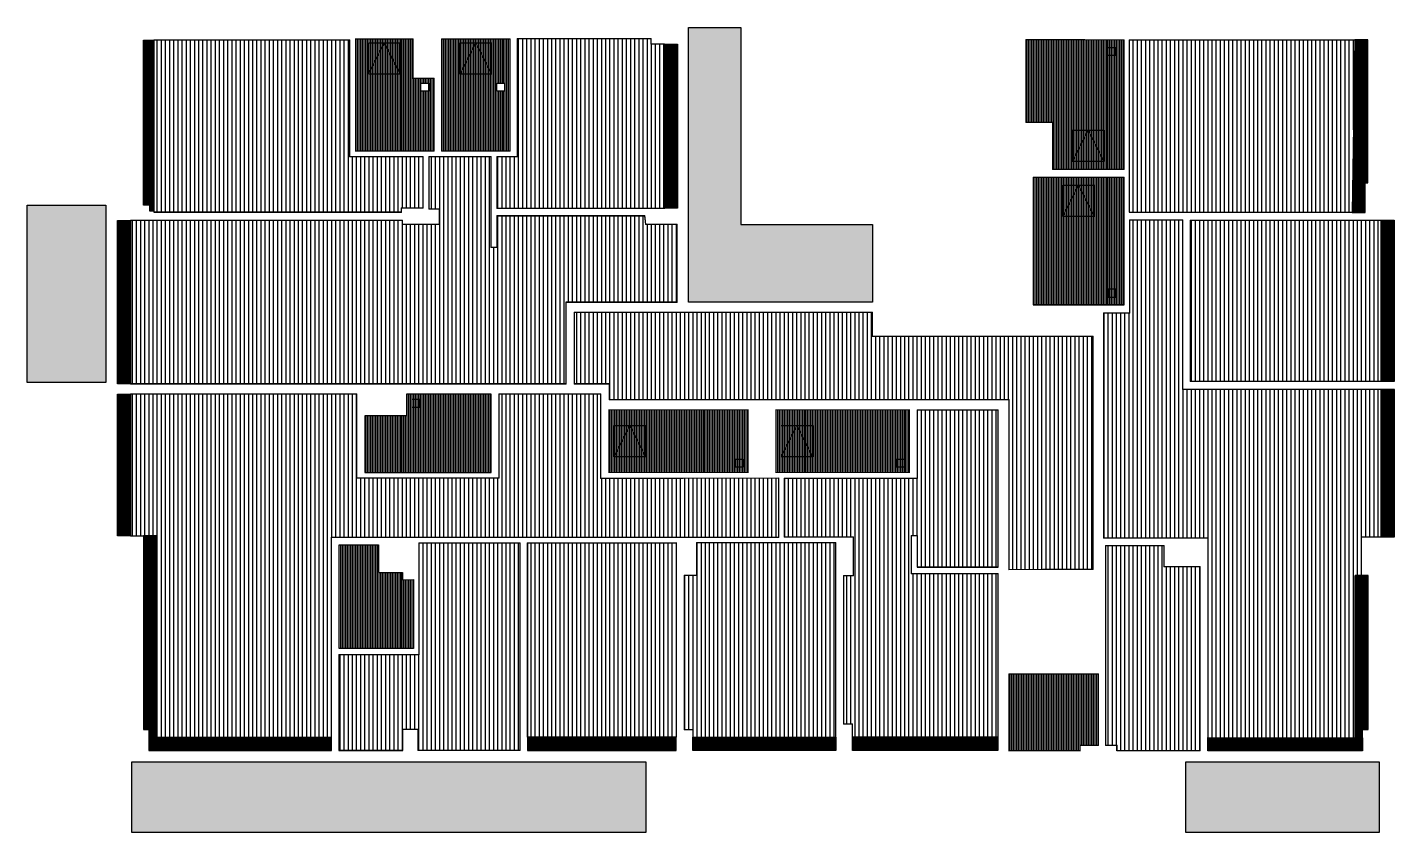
# Model space of a CAD drawing. Header units: metres. Extents: x 320 to 365, y -284 to -71.
# Drawn here: x 339.23 to 365.36, y -185.7 to -170.3 of the extents above; entities that cross this region are included whole.
import ezdxf

# ---------------------------------------------------------------- set-up
doc = ezdxf.new("R2010")
doc.units = ezdxf.units.M
doc.layers.add('A-Cielorraso', color=1, linetype='Continuous')
doc.layers.add('CIELORRASO HT', color=123, linetype='Continuous')
pattern_1 = [(270, (0, -50), (0.079375, -1e-17), [])]
pattern_2 = [(270, (0, -50), (0.03175, -3e-18), [])]
pattern_3 = [(180, (0, -50), (0, -0.015875), [])]

# ---------------------------------------------------------------- blocks, each defined once
blk = doc.blocks.new('A$Cbd99d838')
at = {"layer": 'A-Cielorraso', "color": 30, "ltscale": 0.5, "true_color": 0xf26722, "const_width": 0.02}
for points in [[(-9.875, 5.23), (-8.781, 5.23), (-8.781, 4.48), (-8.38, 4.48), (-8.38, 3.084), (-9.875, 3.084)], [(-8.23, 5.23), (-6.93, 5.23), (-6.93, 3.084), (-8.23, 3.084)], [(-3.965, 1.994), (-3.975, 1.994), (-3.975, 5.128), (-4.23, 5.128), (-4.23, 5.23), (-6.79, 5.23), (-6.79, 2.974), (-7.165, 2.974), (-7.175, 2.974), (-7.175, 1.994)], [(4.804, 2.733), (3.45, 2.733), (3.45, 3.633), (2.94, 3.633), (2.94, 5.214), (4.804, 5.213)], [(3.08, 2.583), (4.804, 2.583), (4.804, 0.143), (3.08, 0.143)], [(0, 0), (-5.701, 0), (-5.701, -1.361), (-5.032, -1.361), (-5.032, -1.661), (2.609, -1.661), (2.609, -4.911), (4.22, -4.908), (4.22, -0.461), (0, -0.461)], [(-5.037, -1.86), (-2.372, -1.86), (-2.372, -3.057), (-5.037, -3.057)], [(-1.845, -1.86), (0.712, -1.86), (0.712, -3.057), (-1.845, -3.057)], [(-6.738, -8.37), (-8.681, -8.37), (-8.681, -7.97), (-8.981, -7.97), (-8.981, -8.375), (-10.188, -8.375), (-10.188, -6.539), (-8.661, -6.539), (-8.661, -4.402), (-6.738, -4.402)], [(4.455, -4.459), (4.455, -4.893), (4.455, -4.893), (4.455, -8.272), (4.67, -8.272), (4.67, -8.372), (6.264, -8.372), (6.264, -4.859), (5.579, -4.859), (5.579, -4.459)], [(2.609, -6.911), (2.609, -8.375), (3.97, -8.375), (3.97, -8.272), (4.32, -8.272), (4.32, -6.911)]]:
    blk.add_lwpolyline(points, close=True, dxfattribs=at)
for points in [[(-13.73, 1.92), (-9, 1.92), (-9, 1.999), (-8.587, 1.999), (-8.587, 2.974), (-9.985, 2.974), (-9.985, 5.205), (-13.73, 5.205), (-13.73, 5.205)], [(9.169, 1.913), (4.914, 1.914), (4.914, 5.213), (9.22, 5.213)], [(-14.18, -1.361), (-5.851, -1.361), (-5.851, 0.2), (-3.73, 0.2), (-3.73, 1.679), (-4.33, 1.679), (-4.347, 1.844), (-7.175, 1.844), (-7.175, 1.244), (-7.285, 1.244), (-7.285, 2.974), (-8.477, 2.974), (-8.477, 1.98), (-8.281, 1.98), (-8.281, 1.68), (-8.981, 1.68), (-8.982, 1.76), (-14.18, 1.76)], [(9.724, -1.472), (5.934, -1.472), (5.934, 1.764), (4.914, 1.764), (4.914, -0.012), (4.42, -0.012), (4.42, -4.309), (6.414, -4.309), (6.414, -8.122)], [(9.724, -1.322), (6.084, -1.322), (6.084, 1.764), (9.725, 1.763)], [(-10.338, -8.125), (-10.338, -4.292), (-1.786, -4.292), (-1.786, -3.167), (-5.192, -3.172), (-5.192, -1.56), (-7.137, -1.561), (-7.137, -3.167), (-9.851, -3.167), (-9.851, -1.561), (-14.18, -1.561)], [(-0.381, -8.12), (-0.381, -7.87), (-0.546, -7.869), (-0.546, -5.027), (-0.361, -5.027), (-0.361, -4.292), (-1.676, -4.292), (-1.676, -3.167), (0.862, -3.167), (0.862, -1.86), (2.4, -1.86), (2.4, -4.871), (0.862, -4.871), (0.862, -4.271), (0.742, -4.271), (0.742, -4.991), (2.4, -4.991), (2.4, -8.12)], [(-14.18, -4.27), (-13.681, -4.27), (-13.681, -7.97), (-13.681, -7.97), (-13.681, -8.125)], [(-6.588, -8.12), (-6.588, -4.402), (-3.746, -4.402), (-3.746, -8.12)], [(-0.696, -8.12), (-0.696, -4.402), (-3.361, -4.402), (-3.361, -5.027), (-3.596, -5.027), (-3.596, -7.971), (-3.432, -7.971), (-3.432, -8.12)], [(9.226, -5.029), (9.349, -5.029), (9.349, -4.289), (9.724, -4.289)]]:
    blk.add_lwpolyline(points, dxfattribs=at)

msp = doc.modelspace()

# ---------------------------------------------------------------- hatches: boundary and pattern name
h = msp.add_hatch()
h.set_pattern_fill('ANSI36', color=62, scale=0.05)
h.paths.add_polyline_path([(351.861, -170.305), (352.861, -170.305), (352.861, -174.075), (355.376, -174.075), (355.376, -175.554), (351.861, -175.554)])
h.paths.add_polyline_path([(340.726, -177.095), (339.225, -177.095), (339.225, -173.704), (340.726, -173.704)])
h.paths.add_polyline_path([(351.045, -185.694), (341.221, -185.694), (341.221, -184.345), (351.045, -184.345)])
h.paths.add_polyline_path([(365.065, -185.696), (361.37, -185.696), (361.37, -184.345), (365.065, -184.345)])
at = {"layer": 'CIELORRASO HT', "true_color": 0xa953a0, "transparency": 33554559}
h = msp.add_hatch(dxfattribs=at)
h.set_pattern_fill('ANSI31', color=215, scale=0.005, angle=135)
h.set_pattern_definition(pattern_3)
h.paths.add_polyline_path([(341.645, -173.82), (341.566, -173.82), (341.566, -173.704), (341.446, -173.704), (341.446, -170.549), (341.646, -170.549)])
h.paths.add_polyline_path([(341.196, -177.115), (340.946, -177.115), (340.946, -173.994), (341.196, -173.994)])
h.paths.add_polyline_path([(341.196, -180.024), (340.946, -180.024), (340.946, -177.315), (341.196, -177.315)])
at = {"layer": 'CIELORRASO HT', "transparency": 33554559}
h = msp.add_hatch(dxfattribs=at)
h.set_pattern_fill('ANSI31', color=256, scale=0.025, angle=225)
h.paths.add_polyline_path([(346.393, -173.994), (341.196, -173.994), (341.196, -177.115), (349.525, -177.115), (349.525, -175.554), (351.646, -175.554), (351.646, -174.075), (351.046, -174.075), (351.029, -173.91), (348.201, -173.91), (348.201, -174.51), (348.091, -174.51), (348.091, -172.78), (346.899, -172.78), (346.899, -173.774), (347.095, -173.774), (347.095, -174.074), (346.395, -174.074)])
h.paths.add_polyline_path([(351.411, -173.76), (351.401, -173.76), (351.401, -170.626), (351.146, -170.626), (351.146, -170.524), (348.586, -170.524), (348.586, -172.78), (348.211, -172.78), (348.201, -172.78), (348.201, -173.76)])
h = msp.add_hatch(dxfattribs=at)
h.set_pattern_fill('ANSI31', color=256, scale=0.025, angle=225)
h.set_pattern_definition(pattern_1)
h.paths.add_polyline_path([(345.391, -170.549), (341.646, -170.549), (341.646, -173.834), (346.376, -173.834), (346.376, -173.755), (346.789, -173.755), (346.789, -172.78), (345.391, -172.78)])
h = msp.add_hatch(dxfattribs=at)
h.set_pattern_fill('ANSI31', color=150, scale=0.01, angle=225)
h.set_pattern_definition(pattern_2)
h.paths.add_polyline_path([(345.748, -170.599), (346.348, -170.599), (346.348, -171.199), (345.748, -171.199)], flags=16)
h.paths.add_polyline_path([(346.746, -171.374), (346.896, -171.374), (346.896, -171.524), (346.746, -171.524)], flags=16)
h.paths.add_polyline_path([(345.501, -170.524), (346.595, -170.524), (346.595, -171.274), (346.996, -171.274), (346.996, -172.67), (345.501, -172.67)])
h = msp.add_hatch(dxfattribs=at)
h.set_pattern_fill('ANSI31', color=150, scale=0.01, angle=225)
h.set_pattern_definition(pattern_2)
h.paths.add_polyline_path([(345.748, -170.599), (346.348, -170.599), (346.348, -171.199), (345.748, -171.199)])
h = msp.add_hatch(dxfattribs=at)
h.set_pattern_fill('ANSI31', color=150, scale=0.01, angle=225)
h.set_pattern_definition(pattern_2)
h.paths.add_polyline_path([(348.196, -171.374), (348.346, -171.374), (348.346, -171.524), (348.196, -171.524)], flags=16)
h.paths.add_polyline_path([(347.496, -170.599), (348.096, -170.599), (348.096, -171.199), (347.496, -171.199)], flags=16)
h.paths.add_polyline_path([(347.146, -170.524), (348.446, -170.524), (348.446, -172.67), (347.146, -172.67)])
h = msp.add_hatch(dxfattribs=at)
h.set_pattern_fill('ANSI31', color=150, scale=0.01, angle=225)
h.set_pattern_definition([(270, (1.747994, -50.000076), (0.03175, -3e-18), [])])
h.paths.add_polyline_path([(347.496, -170.599), (348.096, -170.599), (348.096, -171.199), (347.496, -171.199)])
at = {"layer": 'CIELORRASO HT', "true_color": 0xa953a0, "transparency": 33554559}
h = msp.add_hatch(dxfattribs=at)
h.set_pattern_fill('ANSI31', color=215, scale=0.005, angle=135)
h.set_pattern_definition(pattern_3)
h.paths.add_polyline_path([(351.651, -173.76), (351.396, -173.76), (351.396, -170.626), (351.651, -170.626)])
at = {"layer": 'CIELORRASO HT', "transparency": 33554559}
h = msp.add_hatch(dxfattribs=at)
h.set_pattern_fill('ANSI31', color=150, scale=0.01, angle=225)
h.set_pattern_definition(pattern_2)
h.paths.add_polyline_path([(358.456, -173.171), (360.18, -173.171), (360.18, -175.611), (358.456, -175.611)])
h.paths.add_polyline_path([(360.18, -173.021), (358.826, -173.021), (358.826, -172.121), (358.316, -172.121), (358.316, -170.54), (360.18, -170.541)])
h = msp.add_hatch(dxfattribs=at)
h.set_pattern_fill('ANSI31', color=256, scale=0.025, angle=225)
h.paths.add_polyline_path([(359.831, -180.213), (359.831, -180.647), (359.831, -184.025), (360.046, -184.025), (360.046, -184.125), (361.64, -184.125), (361.64, -180.613), (360.955, -180.613), (360.955, -180.213)])
h.paths.add_polyline_path([(364.602, -183.882), (364.602, -183.726), (364.602, -180.783), (364.725, -180.783), (364.725, -180.043), (365.1, -180.043), (365.1, -177.226), (361.31, -177.226), (361.31, -173.99), (360.29, -173.99), (360.29, -175.766), (359.796, -175.766), (359.796, -180.063), (361.79, -180.063), (361.79, -183.875)])
h.paths.add_polyline_path([(365.1, -177.076), (361.46, -177.076), (361.46, -173.99), (365.101, -173.991)])
h.paths.add_polyline_path([(364.545, -173.841), (360.29, -173.84), (360.29, -170.541), (364.596, -170.541)])
at = {"layer": 'CIELORRASO HT', "true_color": 0xa953a0, "transparency": 33554559}
h = msp.add_hatch(dxfattribs=at)
h.set_pattern_fill('ANSI31', color=215, scale=0.005, angle=135)
h.set_pattern_definition(pattern_3)
h.paths.add_polyline_path([(364.545, -173.841), (364.795, -173.841), (364.795, -173.276), (364.846, -173.276), (364.846, -170.541), (364.596, -170.541)])
h.paths.add_polyline_path([(365.35, -177.076), (365.101, -177.076), (365.101, -173.991), (365.35, -173.991)])
h.paths.add_polyline_path([(365.1, -180.043), (365.359, -180.043), (365.359, -177.226), (365.1, -177.226)])
at = {"layer": 'CIELORRASO HT', "transparency": 33554559}
h = msp.add_hatch(dxfattribs=at)
h.set_pattern_fill('ANSI31', color=12, scale=0.025, angle=225)
h.set_pattern_definition(pattern_1)
h.paths.add_polyline_path([(355.376, -175.754), (349.675, -175.754), (349.675, -177.115), (350.344, -177.115), (350.344, -177.415), (357.985, -177.415), (357.985, -180.665), (359.596, -180.662), (359.596, -176.215), (355.376, -176.215)])
h = msp.add_hatch(dxfattribs=at)
h.set_pattern_fill('ANSI31', color=256, scale=0.025, angle=225)
h.paths.add_polyline_path([(348.239, -177.315), (348.239, -178.921), (345.525, -178.921), (345.525, -177.315), (341.196, -177.315), (341.196, -180.024), (341.695, -180.024), (341.695, -183.724), (341.695, -183.879), (345.038, -183.879), (345.038, -180.046), (353.59, -180.046), (353.59, -178.921), (350.184, -178.926), (350.184, -177.314)])
h.paths.add_polyline_path([(348.638, -184.124), (346.695, -184.124), (346.695, -183.724), (346.395, -183.724), (346.395, -184.129), (345.188, -184.129), (345.188, -182.293), (346.715, -182.293), (346.715, -180.156), (348.638, -180.156)])
h.paths.add_polyline_path([(348.788, -180.156), (351.629, -180.156), (351.629, -183.874), (348.788, -183.874)], flags=17)
h.paths.add_polyline_path([(354.679, -180.156), (352.015, -180.156), (352.015, -180.781), (351.78, -180.781), (351.78, -183.725), (351.944, -183.725), (351.944, -183.874), (354.679, -183.874)])
h.paths.add_polyline_path([(353.7, -178.921), (356.238, -178.921), (356.238, -177.614), (357.776, -177.614), (357.776, -180.624), (356.238, -180.624), (356.238, -180.024), (356.118, -180.024), (356.118, -180.744), (357.776, -180.744), (357.776, -183.874), (354.995, -183.874), (354.995, -183.624), (354.829, -183.623), (354.829, -180.781), (355.015, -180.781), (355.015, -180.046), (353.7, -180.046)])
h = msp.add_hatch(dxfattribs=at)
h.set_pattern_fill('ANSI31', color=150, scale=0.01, angle=225)
h.paths.add_polyline_path([(346.475, -177.315), (346.475, -177.728), (345.675, -177.728), (345.675, -178.811), (348.089, -178.811), (348.089, -177.315)])
h.paths.add_polyline_path([(350.339, -177.614), (353.004, -177.614), (353.004, -178.811), (350.339, -178.811)])
h.paths.add_polyline_path([(353.531, -177.614), (356.088, -177.614), (356.088, -178.811), (353.531, -178.811)])
h.paths.add_polyline_path([(345.188, -180.196), (345.94, -180.196), (345.94, -180.722), (346.395, -180.722), (346.395, -180.862), (346.605, -180.86), (346.605, -182.174), (345.188, -182.174)])
at = {"layer": 'CIELORRASO HT', "true_color": 0xa953a0, "transparency": 33554559}
h = msp.add_hatch(dxfattribs=at)
h.set_pattern_fill('ANSI31', color=215, scale=0.005, angle=135)
h.paths.add_polyline_path([(341.545, -183.724), (341.545, -184.129), (345.038, -184.129), (345.038, -183.879), (341.695, -183.879), (341.695, -180.024), (341.445, -180.024), (341.445, -183.724)])
h.paths.add_polyline_path([(348.788, -184.124), (351.629, -184.124), (351.629, -183.874), (348.788, -183.874)])
h.paths.add_polyline_path([(351.944, -183.874), (354.679, -183.874), (354.679, -184.124), (351.944, -184.124)])
h = msp.add_hatch(dxfattribs=at)
h.set_pattern_fill('ANSI31', color=215, scale=0.005, angle=135)
h.set_pattern_definition(pattern_3)
h.paths.add_polyline_path([(364.602, -183.881), (364.744, -183.881), (364.744, -183.726), (364.852, -183.726), (364.855, -180.783), (364.602, -180.783)])
at = {"layer": 'CIELORRASO HT', "transparency": 33554559}
h = msp.add_hatch(dxfattribs=at)
h.set_pattern_fill('ANSI31', color=150, scale=0.01, angle=225)
h.set_pattern_definition(pattern_2)
h.paths.add_polyline_path([(357.985, -182.665), (357.985, -184.129), (359.346, -184.129), (359.346, -184.025), (359.696, -184.025), (359.696, -182.665)])
at = {"layer": 'CIELORRASO HT', "true_color": 0xa953a0, "transparency": 33554559}
h = msp.add_hatch(dxfattribs=at)
h.set_pattern_fill('ANSI31', color=215, scale=0.005, angle=135)
h.paths.add_polyline_path([(354.995, -183.874), (357.776, -183.874), (357.776, -184.124), (354.995, -184.124)])
h = msp.add_hatch(dxfattribs=at)
h.set_pattern_fill('ANSI31', color=215, scale=0.005, angle=135)
h.set_pattern_definition(pattern_3)
h.paths.add_polyline_path([(361.79, -183.875), (364.744, -183.882), (364.745, -184.132), (361.79, -184.132)])

# ---------------------------------------------------------------- linework, layer by layer
at = {"layer": 'A-Cielorraso', "ltscale": 0.5}
for points in [[(351.861, -170.305), (352.861, -170.305), (352.861, -174.075), (355.376, -174.075), (355.376, -175.554), (351.861, -175.554)], [(341.645, -173.82), (341.566, -173.82), (341.566, -173.704), (341.446, -173.704), (341.446, -170.549), (341.646, -170.549)], [(341.645, -173.82), (341.566, -173.82), (341.566, -173.704), (341.446, -173.704), (341.446, -170.549), (341.646, -170.549)], [(345.391, -170.549), (341.646, -170.549), (341.646, -170.549), (341.646, -173.834), (346.376, -173.834), (346.376, -173.755), (346.789, -173.755), (346.789, -172.78), (345.391, -172.78)], [(345.501, -170.524), (346.595, -170.524), (346.595, -171.274), (346.996, -171.274), (346.996, -172.67), (345.501, -172.67)], [(345.748, -170.599), (346.348, -170.599), (346.348, -171.199), (345.748, -171.199)], [(347.146, -170.524), (348.446, -170.524), (348.446, -172.67), (347.146, -172.67)], [(347.496, -170.599), (348.096, -170.599), (348.096, -171.199), (347.496, -171.199)], [(351.411, -173.76), (351.401, -173.76), (351.401, -170.626), (351.146, -170.626), (351.146, -170.524), (348.586, -170.524), (348.586, -172.78), (348.211, -172.78), (348.201, -172.78), (348.201, -173.76)], [(351.651, -173.76), (351.396, -173.76), (351.396, -170.626), (351.651, -170.626)], [(360.18, -173.021), (358.826, -173.021), (358.826, -172.121), (358.316, -172.121), (358.316, -170.54), (360.18, -170.541)], [(364.545, -173.841), (360.29, -173.84), (360.29, -170.541), (364.596, -170.541)], [(364.545, -173.841), (364.795, -173.841), (364.795, -173.276), (364.846, -173.276), (364.846, -170.541), (364.596, -170.541)], [(359.88, -170.691), (360.03, -170.691), (360.03, -170.841), (359.88, -170.841)], [(346.746, -171.374), (346.896, -171.374), (346.896, -171.524), (346.746, -171.524)], [(348.196, -171.374), (348.346, -171.374), (348.346, -171.524), (348.196, -171.524)], [(359.203, -172.271), (359.803, -172.271), (359.803, -172.871), (359.203, -172.871)], [(346.393, -173.994), (341.196, -173.994), (341.196, -177.115), (349.525, -177.115), (349.525, -175.554), (351.646, -175.554), (351.646, -174.075), (351.046, -174.075), (351.029, -173.91), (348.201, -173.91), (348.201, -174.51), (348.091, -174.51), (348.091, -172.78), (346.899, -172.78), (346.899, -173.774), (347.095, -173.774), (347.095, -174.074), (346.395, -174.074)], [(358.456, -173.171), (360.18, -173.171), (360.18, -175.611), (358.456, -175.611)], [(359.018, -173.321), (359.618, -173.321), (359.618, -173.921), (359.018, -173.921)], [(340.726, -177.095), (339.225, -177.095), (339.225, -173.704), (340.726, -173.704)], [(341.196, -177.115), (340.946, -177.115), (340.946, -173.994), (341.196, -173.994)], [(341.196, -177.115), (340.946, -177.115), (340.946, -173.994), (341.196, -173.994)], [(364.602, -183.882), (364.602, -183.726), (364.602, -183.726), (364.602, -180.783), (364.725, -180.783), (364.725, -180.043), (365.1, -180.043), (365.1, -177.226), (361.31, -177.226), (361.31, -173.99), (360.29, -173.99), (360.29, -175.766), (359.796, -175.766), (359.796, -180.063), (361.79, -180.063), (361.79, -183.875)], [(365.1, -177.076), (361.46, -177.076), (361.46, -173.99), (365.101, -173.991)], [(365.35, -177.076), (365.101, -177.076), (365.101, -173.991), (365.35, -173.991)], [(359.88, -175.461), (360.03, -175.461), (360.03, -175.311), (359.88, -175.311)], [(355.376, -175.754), (349.675, -175.754), (349.675, -177.115), (350.344, -177.115), (350.344, -177.415), (357.985, -177.415), (357.985, -180.665), (359.596, -180.662), (359.596, -176.215), (355.376, -176.215)], [(341.196, -180.024), (340.946, -180.024), (340.946, -177.315), (341.196, -177.315)], [(348.239, -177.315), (348.239, -178.921), (345.525, -178.921), (345.525, -177.315), (341.196, -177.315), (341.196, -180.024), (341.695, -180.024), (341.695, -183.724), (341.695, -183.724), (341.695, -183.879), (345.038, -183.879), (345.038, -180.046), (353.59, -180.046), (353.59, -178.921), (350.184, -178.926), (350.184, -177.314)], [(346.475, -177.315), (346.475, -177.728), (345.675, -177.728), (345.675, -178.811), (348.089, -178.811), (348.089, -177.315)], [(346.725, -177.415), (346.575, -177.415), (346.575, -177.565), (346.725, -177.565)], [(365.1, -180.043), (365.359, -180.043), (365.359, -177.226), (365.1, -177.226)], [(353.7, -178.921), (356.238, -178.921), (356.238, -177.614), (357.776, -177.614), (357.776, -180.624), (356.238, -180.624), (356.238, -180.024), (356.118, -180.024), (356.118, -180.744), (357.776, -180.744), (357.776, -183.874), (354.995, -183.874), (354.995, -183.624), (354.829, -183.623), (354.829, -180.781), (355.015, -180.781), (355.015, -180.046), (353.7, -180.046)], [(350.439, -177.912), (351.039, -177.912), (351.039, -178.512), (350.439, -178.512)], [(353.631, -177.912), (354.231, -177.912), (354.231, -178.512), (353.631, -178.512)], [(352.904, -178.559), (352.904, -178.709), (352.754, -178.709), (352.754, -178.559)], [(355.988, -178.559), (355.988, -178.709), (355.838, -178.709), (355.838, -178.559)], [(348.638, -184.124), (346.695, -184.124), (346.695, -183.724), (346.395, -183.724), (346.395, -184.129), (345.188, -184.129), (345.188, -182.293), (346.715, -182.293), (346.715, -180.156), (348.638, -180.156)], [(345.188, -180.196), (345.94, -180.196), (345.94, -180.722), (346.395, -180.722), (346.395, -180.862), (346.605, -180.86), (346.605, -182.174), (345.188, -182.174)], [(348.788, -180.156), (351.629, -180.156), (351.629, -183.874), (348.788, -183.874)], [(354.679, -180.156), (352.015, -180.156), (352.015, -180.781), (351.78, -180.781), (351.78, -183.725), (351.944, -183.725), (351.944, -183.874), (354.679, -183.874)], [(359.831, -180.213), (359.831, -180.647), (359.831, -180.647), (359.831, -184.025), (360.046, -184.025), (360.046, -184.125), (361.64, -184.125), (361.64, -180.613), (360.955, -180.613), (360.955, -180.213)], [(364.602, -183.881), (364.744, -183.881), (364.744, -183.726), (364.852, -183.726), (364.855, -180.783), (364.602, -180.783)], [(357.985, -182.665), (357.985, -184.129), (359.346, -184.129), (359.346, -184.025), (359.696, -184.025), (359.696, -182.665)], [(348.788, -184.124), (351.629, -184.124), (351.629, -183.874), (348.788, -183.874)], [(351.944, -183.874), (354.679, -183.874), (354.679, -184.124), (351.944, -184.124)], [(354.995, -183.874), (357.776, -183.874), (357.776, -184.124), (354.995, -184.124)], [(361.79, -183.875), (364.744, -183.882), (364.745, -184.132), (361.79, -184.132)], [(351.045, -185.694), (341.221, -185.694), (341.221, -184.345), (351.045, -184.345)], [(365.065, -185.696), (361.37, -185.696), (361.37, -184.345), (365.065, -184.345)]]:
    msp.add_lwpolyline(points, close=True, dxfattribs=at)
for points in [[(345.748, -171.199), (346.048, -170.599), (346.348, -171.199)], [(347.496, -171.199), (347.796, -170.599), (348.096, -171.199)], [(359.203, -172.871), (359.503, -172.271), (359.803, -172.871)], [(359.018, -173.921), (359.318, -173.321), (359.618, -173.921)], [(350.439, -178.512), (350.739, -177.912), (351.039, -178.512)], [(353.631, -178.512), (353.931, -177.912), (354.231, -178.512)], [(341.545, -183.724), (341.545, -184.129), (345.038, -184.129), (345.038, -183.879), (341.695, -183.879), (341.695, -180.024), (341.445, -180.024), (341.445, -183.724), (341.545, -183.724)]]:
    msp.add_lwpolyline(points, dxfattribs=at)

# ---------------------------------------------------------------- block references
msp.add_blockref('A$Cbd99d838', (355.376, -175.754))

doc.saveas('drawing.dxf')
